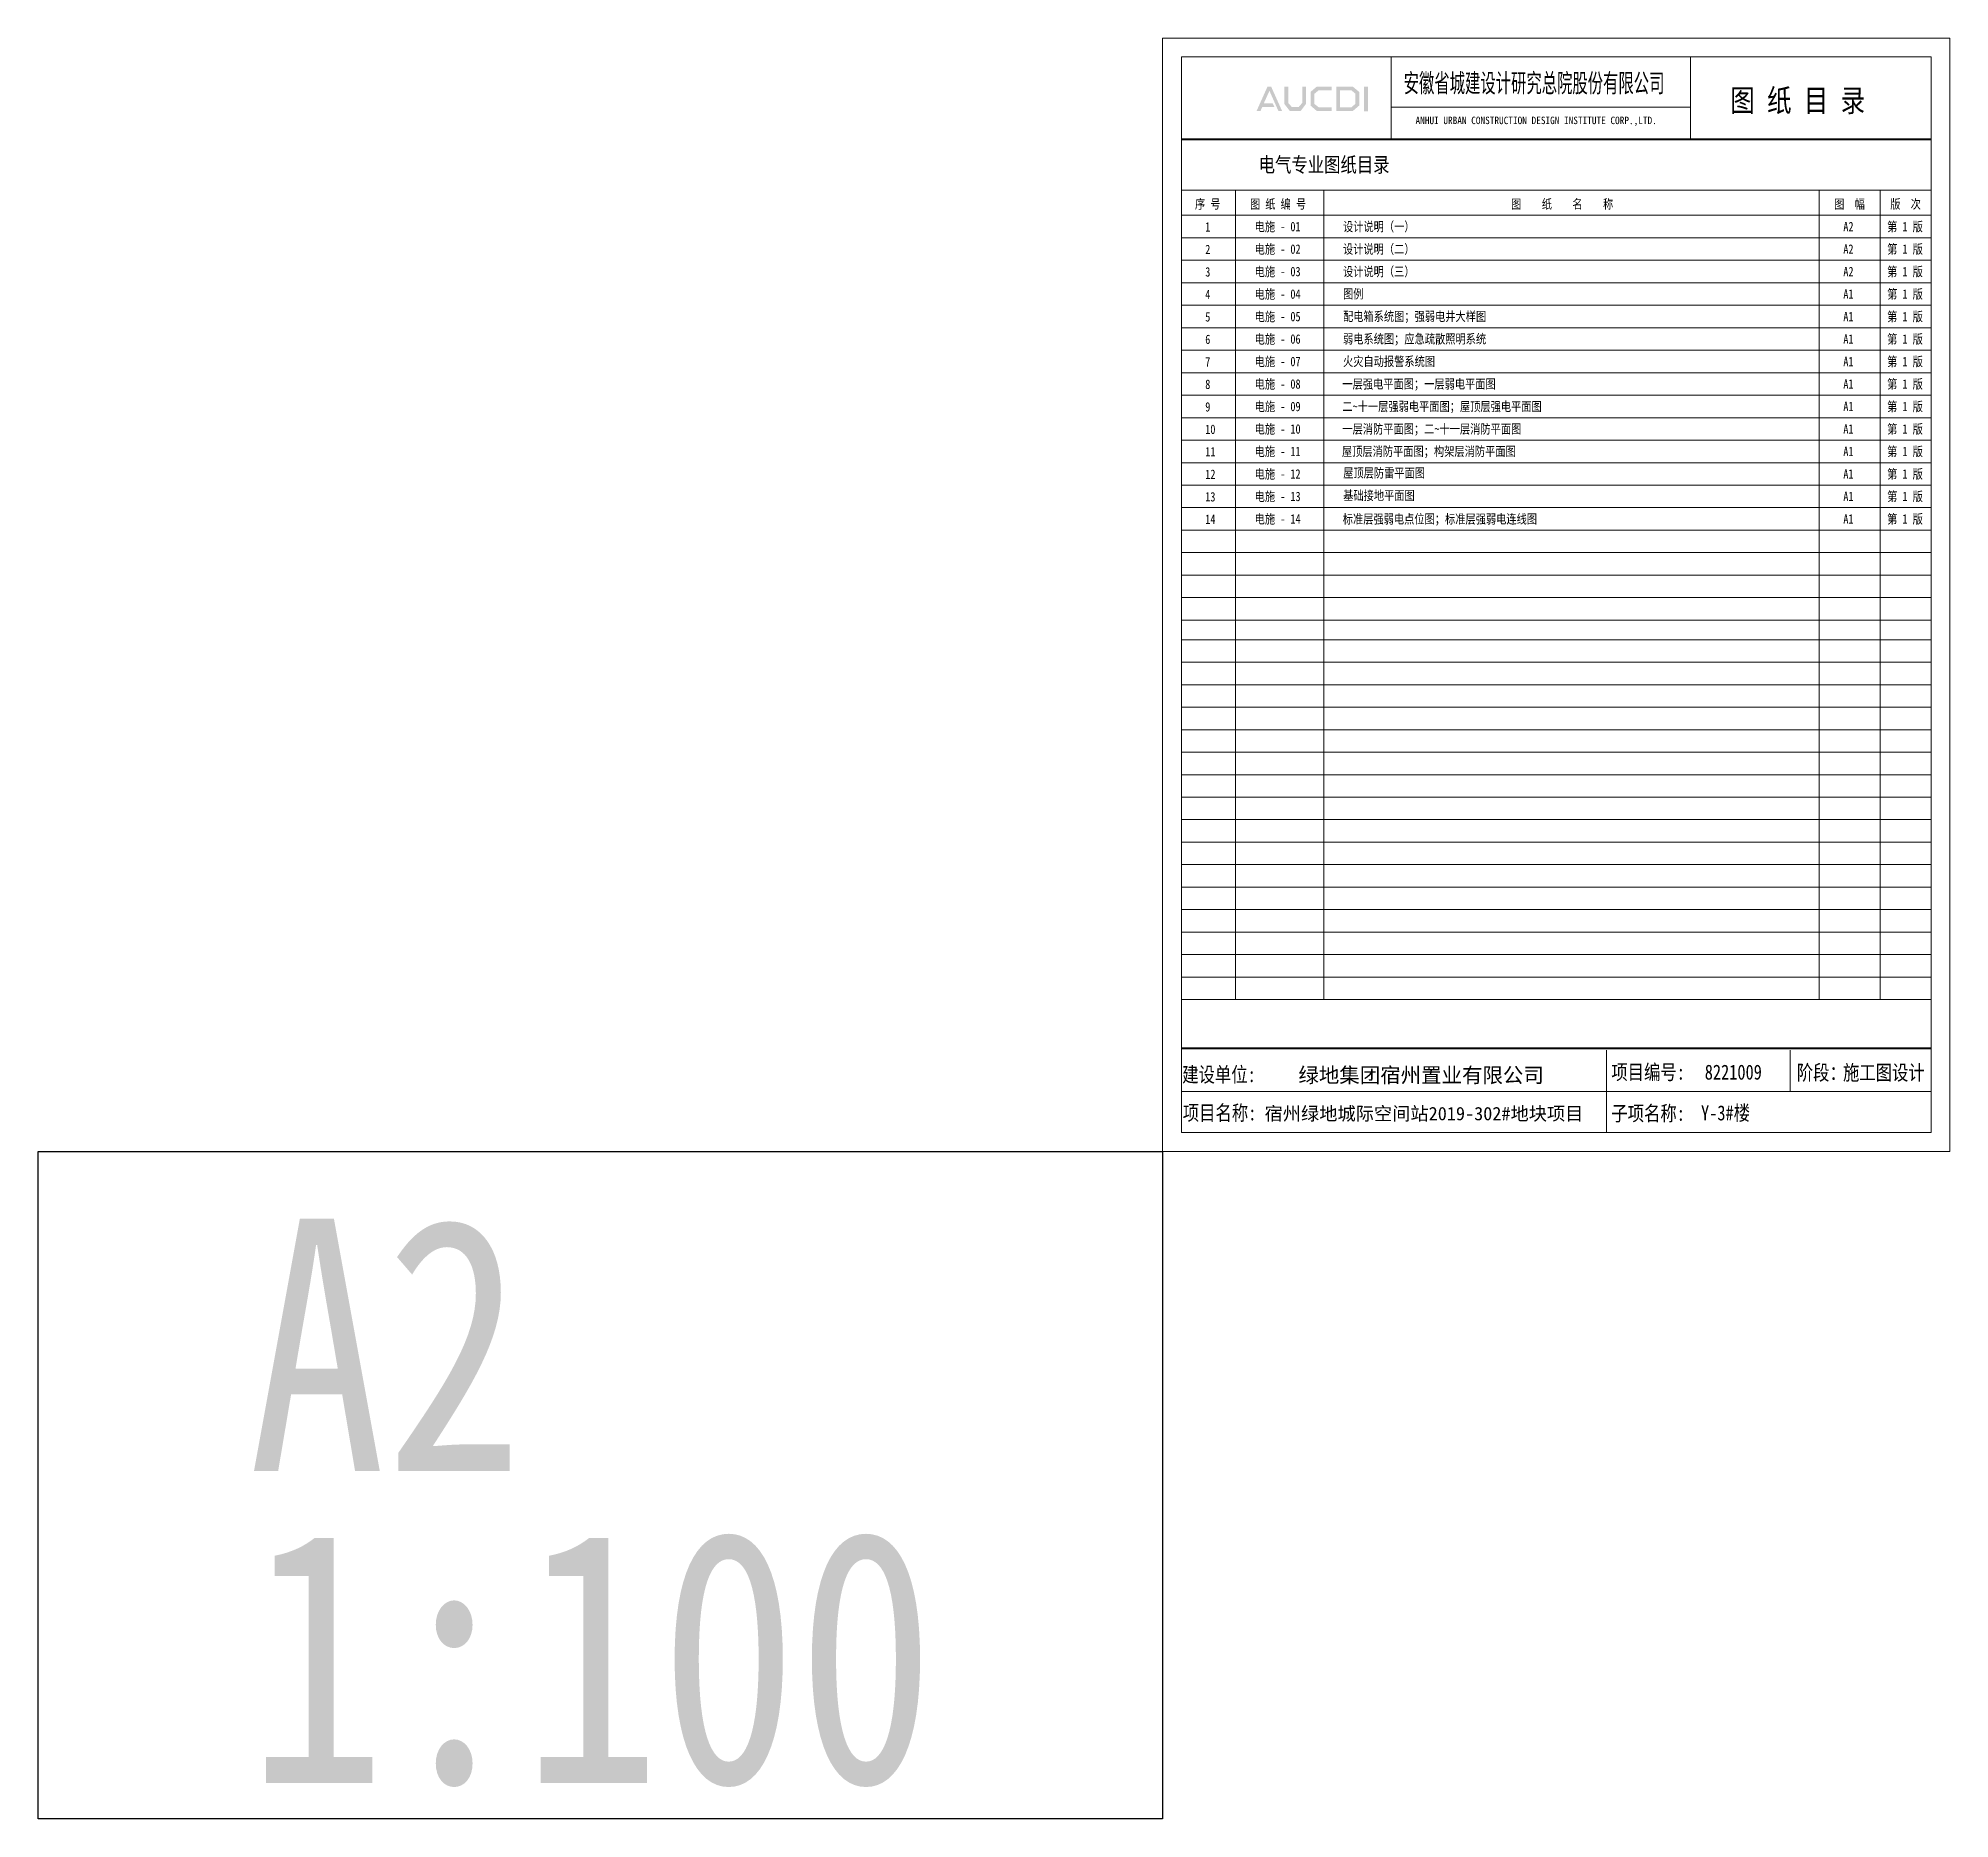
# Model space of a CAD drawing. Extents: x 3774419 to 4775970, y -926964 to 2266.
# Drawn here: x 4409571 to 4460570, y -587899 to -540391 of the extents above; entities that cross this region are included whole.
import ezdxf

# ---------------------------------------------------------------- set-up
doc = ezdxf.new("R2010")
doc.units = 0
doc.header["$LTSCALE"] = 1000
doc.header["$MEASUREMENT"] = 0
doc.layers.add('text', color=7, linetype='CONTINUOUS')
doc.layers.add('图签文字', color=4, linetype='CONTINUOUS')
doc.layers.add('图框', color=147, linetype='CONTINUOUS', lineweight=20)
doc.layers.add('图签', color=147, linetype='CONTINUOUS', lineweight=18)
doc.styles.add('宋体', font='', dxfattribs={"height": 4})
doc.styles.add('建筑图签-1', font='simhei.ttf', dxfattribs={"width": 0.7})
doc.styles.add('黑体', font='simhei.ttf')
doc.styles.get('宋体').set_extended_font_data('SimSun')

msp = doc.modelspace()

# ---------------------------------------------------------------- texts
at = {"layer": 'text', "color": 2, "style": '黑体', "width": 0.8}
for s, p in [('A2', (4415174.9, -578616.6)), ('1:100', (4415174.9, -586942.7))]:
    msp.add_text(s, height=6729.45, dxfattribs=at).set_placement(p)
at = {"layer": '图签', "color": 6, "style": '宋体'}
for s, height, p in [('绿地集团宿州置业有限公司', 400, (4443192.5, -568257.1)), ('宿州绿地城际空间站2019-302#地块项目', 356.677, (4442288, -569261.9))]:
    msp.add_text(s, height=height, dxfattribs=at).set_placement(p)
at = {"layer": '图签文字', "color": 7, "style": '建筑图签-1'}
for s, height, width, p in [('安徽省城建设计研究总院股份有限公司', 500, 0.6, (4446000.1, -541836.6)), ('图 纸 目 录', 600, 0.8, (4454712.5, -542350.6)), ('序 号', 250, 0.8, (4440432, -544939.8)), ('图 纸 编 号', 250, 0.8, (4441899.7, -544939.8)), ('图    纸    名    称', 250, 0.8, (4448866.7, -544939.8)), ('图  幅', 250, 0.8, (4457485.3, -544939.8)), ('版  次', 250, 0.8, (4458981.7, -544939.8)), ('1', 250, 0.8, (4440706.2, -545550.3)), ('电施 - 01', 250, 0.8, (4442024.2, -545541.7)), ('设计说明（一）', 250, 0.8, (4444381.4, -545541.7)), ('A2', 250, 0.8, (4457729.5, -545541.7)), ('第 1 版', 250, 0.8, (4458899, -545541.7)), ('2', 250, 0.8, (4440706.2, -546150.3)), ('电施 - 02', 250, 0.8, (4442024.2, -546141.7)), ('设计说明（二）', 250, 0.8, (4444381.4, -546141.7)), ('A2', 250, 0.8, (4457729.5, -546141.7)), ('第 1 版', 250, 0.8, (4458899, -546141.7)), ('3', 250, 0.8, (4440706.2, -546750.3)), ('电施 - 03', 250, 0.8, (4442024.2, -546741.7)), ('设计说明（三）', 250, 0.8, (4444381.4, -546741.7)), ('A2', 250, 0.8, (4457729.5, -546741.7)), ('第 1 版', 250, 0.8, (4458899, -546741.7)), ('4', 250, 0.8, (4440706.2, -547350.3)), ('电施 - 04', 250, 0.8, (4442024.2, -547341.7)), ('图例', 250, 0.8, (4444381.4, -547336.9)), ('A1', 250, 0.8, (4457729.5, -547341.7)), ('第 1 版', 250, 0.8, (4458899, -547341.7)), ('5', 250, 0.8, (4440706.2, -547950.3)), ('电施 - 05', 250, 0.8, (4442024.2, -547941.7)), ('配电箱系统图；强弱电井大样图', 250, 0.8, (4444381.4, -547936.9)), ('A1', 250, 0.8, (4457729.5, -547941.7)), ('第 1 版', 250, 0.8, (4458899, -547941.7)), ('6', 250, 0.8, (4440706.2, -548550.3)), ('电施 - 06', 250, 0.8, (4442024.2, -548541.7)), ('弱电系统图；应急疏散照明系统', 250, 0.8, (4444381.4, -548536.9)), ('A1', 250, 0.8, (4457729.5, -548541.7)), ('第 1 版', 250, 0.8, (4458899, -548541.7)), ('7', 250, 0.8, (4440706.2, -549150.3)), ('电施 - 07', 250, 0.8, (4442024.2, -549141.7)), ('火灾自动报警系统图', 250, 0.8, (4444381.4, -549136.9)), ('A1', 250, 0.8, (4457729.5, -549141.7)), ('第 1 版', 250, 0.8, (4458899, -549141.7)), ('8', 250, 0.8, (4440706.2, -549750.3)), ('电施 - 08', 250, 0.8, (4442024.2, -549741.7)), ('一层强电平面图；一层弱电平面图', 250, 0.8, (4444364.5, -549741)), ('A1', 250, 0.8, (4457729.5, -549741.7)), ('第 1 版', 250, 0.8, (4458899, -549741.7)), ('9', 250, 0.8, (4440706.2, -550350.3)), ('电施 - 09', 250, 0.8, (4442024.2, -550341.7)), ('二~十一层强弱电平面图；屋顶层强电平面图', 250, 0.8, (4444364.5, -550341)), ('A1', 250, 0.8, (4457729.5, -550341.7)), ('第 1 版', 250, 0.8, (4458899, -550341.7)), ('10', 250, 0.8, (4440706.2, -550950.3)), ('电施 - 10', 250, 0.8, (4442024.2, -550941.7)), ('一层消防平面图；二~十一层消防平面图', 250, 0.8, (4444364.5, -550941)), ('A1', 250, 0.8, (4457729.5, -550941.7)), ('第 1 版', 250, 0.8, (4458899, -550941.7)), ('电施 - 11', 250, 0.8, (4442024.2, -551541.7)), ('屋顶层消防平面图；构架层消防平面图', 250, 0.8, (4444353.8, -551538.1)), ('第 1 版', 250, 0.8, (4458899, -551541.7)), ('11', 250, 0.8, (4440706.2, -551550.3)), ('A1', 250, 0.8, (4457729.5, -551541.7)), ('12', 250, 0.8, (4440706.2, -552150.3)), ('电施 - 12', 250, 0.8, (4442024.2, -552141.7)), ('屋顶层防雷平面图', 250, 0.8, (4444385.8, -552113.8)), ('A1', 250, 0.8, (4457729.5, -552141.7)), ('第 1 版', 250, 0.8, (4458899, -552141.7)), ('13', 250, 0.8, (4440706.2, -552750.3)), ('电施 - 13', 250, 0.8, (4442024.2, -552741.7)), ('基础接地平面图', 250, 0.8, (4444385.8, -552713.8)), ('A1', 250, 0.8, (4457729.5, -552741.7)), ('第 1 版', 250, 0.8, (4458899, -552741.7)), ('14', 250, 0.8, (4440706.2, -553350.3)), ('电施 - 14', 250, 0.8, (4442024.2, -553341.7)), ('标准层强弱电点位图；标准层强弱电连线图', 250, 0.8, (4444375.1, -553342.8)), ('A1', 250, 0.8, (4457729.5, -553341.7)), ('第 1 版', 250, 0.8, (4458899, -553341.7)), (' 建设单位: ', 400, 0.8, (4439873.3, -568242.1)), ('项目编号:', 400, 0.8, (4451539.9, -568177)), ('阶段：', 400, 0.8, (4456487.1, -568189.5)), ('项目名称:', 400, 0.8, (4440106.8, -569264.5)), ('子项名称:', 400, 0.8, (4451539.9, -569276.8))]:
    msp.add_text(s, height=height, dxfattribs=dict(at, width=width)).set_placement(p)
at = {"layer": '图签文字', "linetype": 'Continuous', "style": '建筑图签-1', "width": 0.91}
msp.add_text('ANHUI URBAN CONSTRUCTION DESIGN INSTITUTE CORP.,LTD.', height=200, dxfattribs=at).set_placement((4446316.2, -542683))
at = {"layer": '图签文字', "style": '建筑图签-1', "width": 0.8}
msp.add_text('电气专业图纸目录', height=400, dxfattribs=at).set_placement((4442131.6, -543965.5))
at = {"layer": '图签文字', "color": 6, "style": '建筑图签-1', "width": 0.8}
for s, p in [('8221009', (4454032.7, -568177)), ('施工图设计', (4457719.7, -568189.5)), ('Y-3#楼', (4453932.9, -569264.5))]:
    msp.add_text(s, height=400, dxfattribs=at).set_placement(p)

# ---------------------------------------------------------------- hatches: boundary and pattern name
at = {"layer": '图签文字'}
h = msp.add_hatch(color=4, dxfattribs=at)
h.paths.add_polyline_path([(4444940.6, -541685.8), (4445047.4, -541685.8), (4445047.4, -542340.5), (4444940.6, -542340.5)])
h.paths.add_polyline_path([(4444300.8, -541784.9), (4444300.8, -542232), (4444607.3, -542232), (4444712.9, -542141.3), (4444712.9, -541870.5), (4444610.5, -541784.9)], flags=16)
h.paths.add_polyline_path([(4444200.5, -541684.5), (4444200.5, -542332.4), (4444644.5, -542332.4), (4444813.2, -542187.4), (4444813.2, -541823.6), (4444646.9, -541684.5)])
h.paths.add_polyline_path([(4444079, -541681.4), (4444079, -541779.4), (4443733, -541779.4), (4443620.1, -541873.7), (4443620.1, -542145.6), (4443733, -542232.5), (4444080.9, -542232.5), (4444080.9, -542336), (4443686.7, -542336), (4443514.6, -542188.1), (4443514.6, -541823.8), (4443683, -541681.4)])
h.paths.add_polyline_path([(4442818.5, -541682.9), (4442921.1, -541682.9), (4442921.1, -542117), (4443018, -542228.8), (4443197, -542228.8), (4443293.9, -542117), (4443293.9, -541682.9), (4443390.8, -541682.9), (4443390.8, -542148.7), (4443251, -542333.1), (4442963.9, -542333.1), (4442818.5, -542146.8)])
h.paths.add_polyline_path([(4442366.5, -541684.1), (4442465.9, -541684.1), (4442756.6, -542333.8), (4442658.3, -542333.8), (4442419, -541794.7), (4442270.2, -542124.8), (4442501, -542124.8), (4442552.5, -542222.7), (4442228.7, -542222.7), (4442178.8, -542335.5), (4442074.2, -542335.5)])

# ---------------------------------------------------------------- linework, layer by layer
at = {"layer": 'text', "color": 2}
msp.add_lwpolyline([(4439569.6, -587899.4), (4409571.4, -587899.4), (4409571.4, -570091), (4439569.6, -570091)], close=True, dxfattribs=at)
at = {"layer": '图框'}
for p, q in [((4460069.6, -540891), (4440069.6, -540891)), ((4440069.6, -540891), (4440069.6, -569591)), ((4445662.9, -543091), (4445662.9, -540891)), ((4453653.6, -543091), (4453653.6, -540891)), ((4460069.6, -569591), (4460069.6, -540891)), ((4453632.6, -542229), (4445662.9, -542229)), ((4440069.6, -544441), (4460069.6, -544441)), ((4440069.6, -544441), (4440069.6, -564241)), ((4440069.6, -544441), (4440069.6, -568441)), ((4441513.7, -544441), (4441513.7, -566041)), ((4443870.9, -544441), (4443870.9, -566041)), ((4457081.1, -544441), (4457081.1, -566041)), ((4458715.4, -544441), (4458715.4, -566041)), ((4440069.6, -545116), (4460069.6, -545116)), ((4440069.6, -545116), (4460069.6, -545116)), ((4460069.6, -545116), (4440069.6, -545116)), ((4460069.6, -545116), (4440069.6, -545116)), ((4460069.6, -545716), (4440069.6, -545716)), ((4460069.6, -546316), (4440069.6, -546316)), ((4440069.6, -546316), (4460069.6, -546316)), ((4440069.6, -546316), (4460069.6, -546316)), ((4460069.6, -546316), (4440069.6, -546316)), ((4440069.6, -546916), (4460069.6, -546916)), ((4440069.6, -546916), (4460069.6, -546916)), ((4460069.6, -546916), (4440069.6, -546916)), ((4460069.6, -546916), (4440069.6, -546916)), ((4440069.6, -547516), (4460069.6, -547516)), ((4440069.6, -547516), (4460069.6, -547516)), ((4460069.6, -547516), (4440069.6, -547516)), ((4460069.6, -547516), (4440069.6, -547516)), ((4440069.6, -548116), (4460069.6, -548116)), ((4440069.6, -548116), (4460069.6, -548116)), ((4460069.6, -548116), (4440069.6, -548116)), ((4460069.6, -548116), (4440069.6, -548116)), ((4460069.6, -548116), (4440069.6, -548116)), ((4460069.6, -548116), (4440069.6, -548116)), ((4460069.6, -548716), (4440069.6, -548716)), ((4440069.6, -548716), (4460069.6, -548716)), ((4440069.6, -548716), (4460069.6, -548716)), ((4460069.6, -548716), (4440069.6, -548716)), ((4440069.6, -549316), (4460069.6, -549316)), ((4440069.6, -549316), (4460069.6, -549316)), ((4460069.6, -549316), (4440069.6, -549316)), ((4460069.6, -549316), (4440069.6, -549316)), ((4440069.6, -549916), (4460069.6, -549916)), ((4440069.6, -549916), (4460069.6, -549916)), ((4460069.6, -549916), (4440069.6, -549916)), ((4460069.6, -549916), (4440069.6, -549916)), ((4440069.6, -550516), (4460069.6, -550516)), ((4440069.6, -550516), (4460069.6, -550516)), ((4460069.6, -550516), (4440069.6, -550516)), ((4460069.6, -550516), (4440069.6, -550516)), ((4460069.6, -550516), (4440069.6, -550516)), ((4460069.6, -550516), (4440069.6, -550516)), ((4460069.6, -551116), (4440069.6, -551116)), ((4440069.6, -551116), (4460069.6, -551116)), ((4440069.6, -551116), (4460069.6, -551116)), ((4460069.6, -551116), (4440069.6, -551116)), ((4440069.6, -551716), (4460069.6, -551716)), ((4440069.6, -551716), (4460069.6, -551716)), ((4460069.6, -551716), (4440069.6, -551716)), ((4460069.6, -551716), (4440069.6, -551716)), ((4440069.6, -552316), (4460069.6, -552316)), ((4440069.6, -552316), (4460069.6, -552316)), ((4460069.6, -552316), (4440069.6, -552316)), ((4460069.6, -552316), (4440069.6, -552316)), ((4440069.6, -552916), (4460069.6, -552916)), ((4440069.6, -552916), (4460069.6, -552916)), ((4460069.6, -552916), (4440069.6, -552916)), ((4460069.6, -552916), (4440069.6, -552916)), ((4460069.6, -552916), (4440069.6, -552916)), ((4460069.6, -552916), (4440069.6, -552916)), ((4460069.6, -553516), (4440069.6, -553516)), ((4440069.6, -553516), (4460069.6, -553516)), ((4440069.6, -553516), (4460069.6, -553516)), ((4460069.6, -553516), (4440069.6, -553516)), ((4440069.6, -554116), (4460069.6, -554116)), ((4440069.6, -554116), (4460069.6, -554116)), ((4460069.6, -554116), (4440069.6, -554116)), ((4460069.6, -554116), (4440069.6, -554116)), ((4460069.6, -554716), (4440069.6, -554716)), ((4460069.6, -555316), (4440069.6, -555316)), ((4460069.6, -555316), (4440069.6, -555316)), ((4460069.6, -555916), (4440069.6, -555916)), ((4460069.6, -556441), (4440069.6, -556441)), ((4440069.6, -556441), (4460069.6, -556441)), ((4440069.6, -556441), (4460069.6, -556441)), ((4460069.6, -556441), (4440069.6, -556441)), ((4440069.6, -557041), (4460069.6, -557041)), ((4440069.6, -557041), (4460069.6, -557041)), ((4460069.6, -557041), (4440069.6, -557041)), ((4460069.6, -557041), (4440069.6, -557041)), ((4440069.6, -557641), (4460069.6, -557641)), ((4440069.6, -557641), (4460069.6, -557641)), ((4460069.6, -557641), (4440069.6, -557641)), ((4460069.6, -557641), (4440069.6, -557641)), ((4440069.6, -558241), (4460069.6, -558241)), ((4440069.6, -558241), (4460069.6, -558241)), ((4460069.6, -558241), (4440069.6, -558241)), ((4460069.6, -558241), (4440069.6, -558241)), ((4460069.6, -558241), (4440069.6, -558241)), ((4460069.6, -558241), (4440069.6, -558241)), ((4460069.6, -558841), (4440069.6, -558841)), ((4440069.6, -558841), (4460069.6, -558841)), ((4440069.6, -558841), (4460069.6, -558841)), ((4460069.6, -558841), (4440069.6, -558841)), ((4440069.6, -559441), (4460069.6, -559441)), ((4440069.6, -559441), (4460069.6, -559441)), ((4460069.6, -559441), (4440069.6, -559441)), ((4460069.6, -559441), (4440069.6, -559441)), ((4440069.6, -560041), (4460069.6, -560041)), ((4440069.6, -560041), (4460069.6, -560041)), ((4460069.6, -560041), (4440069.6, -560041)), ((4460069.6, -560041), (4440069.6, -560041)), ((4440069.6, -560641), (4460069.6, -560641)), ((4440069.6, -560641), (4460069.6, -560641)), ((4460069.6, -560641), (4440069.6, -560641)), ((4460069.6, -560641), (4440069.6, -560641)), ((4460069.6, -560641), (4440069.6, -560641)), ((4460069.6, -560641), (4440069.6, -560641)), ((4460069.6, -561241), (4440069.6, -561241)), ((4440069.6, -561241), (4460069.6, -561241)), ((4440069.6, -561241), (4460069.6, -561241)), ((4460069.6, -561241), (4440069.6, -561241)), ((4440069.6, -561841), (4460069.6, -561841)), ((4440069.6, -561841), (4460069.6, -561841)), ((4460069.6, -561841), (4440069.6, -561841)), ((4460069.6, -561841), (4440069.6, -561841)), ((4440069.6, -562441), (4460069.6, -562441)), ((4440069.6, -562441), (4460069.6, -562441)), ((4460069.6, -562441), (4440069.6, -562441)), ((4460069.6, -562441), (4440069.6, -562441)), ((4440069.6, -563041), (4460069.6, -563041)), ((4440069.6, -563041), (4460069.6, -563041)), ((4460069.6, -563041), (4440069.6, -563041)), ((4460069.6, -563041), (4440069.6, -563041)), ((4460069.6, -563041), (4440069.6, -563041)), ((4460069.6, -563041), (4440069.6, -563041)), ((4460069.6, -563641), (4440069.6, -563641)), ((4440069.6, -563641), (4460069.6, -563641)), ((4440069.6, -563641), (4460069.6, -563641)), ((4460069.6, -563641), (4440069.6, -563641)), ((4440069.6, -564241), (4460069.6, -564241)), ((4440069.6, -564241), (4460069.6, -564241)), ((4460069.6, -564241), (4440069.6, -564241)), ((4460069.6, -564241), (4440069.6, -564241)), ((4440069.6, -564841), (4460069.6, -564841)), ((4440069.6, -564841), (4460069.6, -564841)), ((4460069.6, -564841), (4440069.6, -564841)), ((4460069.6, -564841), (4440069.6, -564841)), ((4460069.6, -564841), (4440069.6, -564841)), ((4460069.6, -564841), (4440069.6, -564841)), ((4460069.6, -565441), (4440069.6, -565441)), ((4440069.6, -565441), (4460069.6, -565441)), ((4440069.6, -565441), (4460069.6, -565441)), ((4460069.6, -565441), (4440069.6, -565441)), ((4460069.6, -566041), (4440069.6, -566041)), ((4451412.4, -567391), (4451412.4, -569591)), ((4456314.3, -567391), (4456314.3, -568490.8)), ((4440069.6, -568492), (4460069.6, -568490.5)), ((4440069.6, -569591), (4460069.6, -569591))]:
    msp.add_line(p, q, dxfattribs=at)
for points in [[(4460569.6, -540391), (4460569.6, -570091), (4439569.6, -570091), (4439569.6, -540391)], [(4460569.6, -540391), (4460569.6, -570091), (4439569.6, -570091), (4439569.6, -540391)], [(4440069.6, -569591), (4460069.6, -569591), (4460069.6, -540891), (4440069.6, -540891)]]:
    msp.add_lwpolyline(points, close=True, dxfattribs=at)
at = {"layer": '图框', "const_width": 56.2}
for points in [[(4440069.6, -543091), (4460069.6, -543091)], [(4440069.6, -567340.8), (4460069.6, -567340.8)]]:
    msp.add_lwpolyline(points, dxfattribs=at)

msp.set_redraw_order([(e.dxf.handle, doc.entitydb.next_handle()) for e in msp.query("TEXT MTEXT ATTDEF DIMENSION ARC_DIMENSION")])  # texts and dimensions are drawn at this point

doc.saveas('drawing.dxf')
